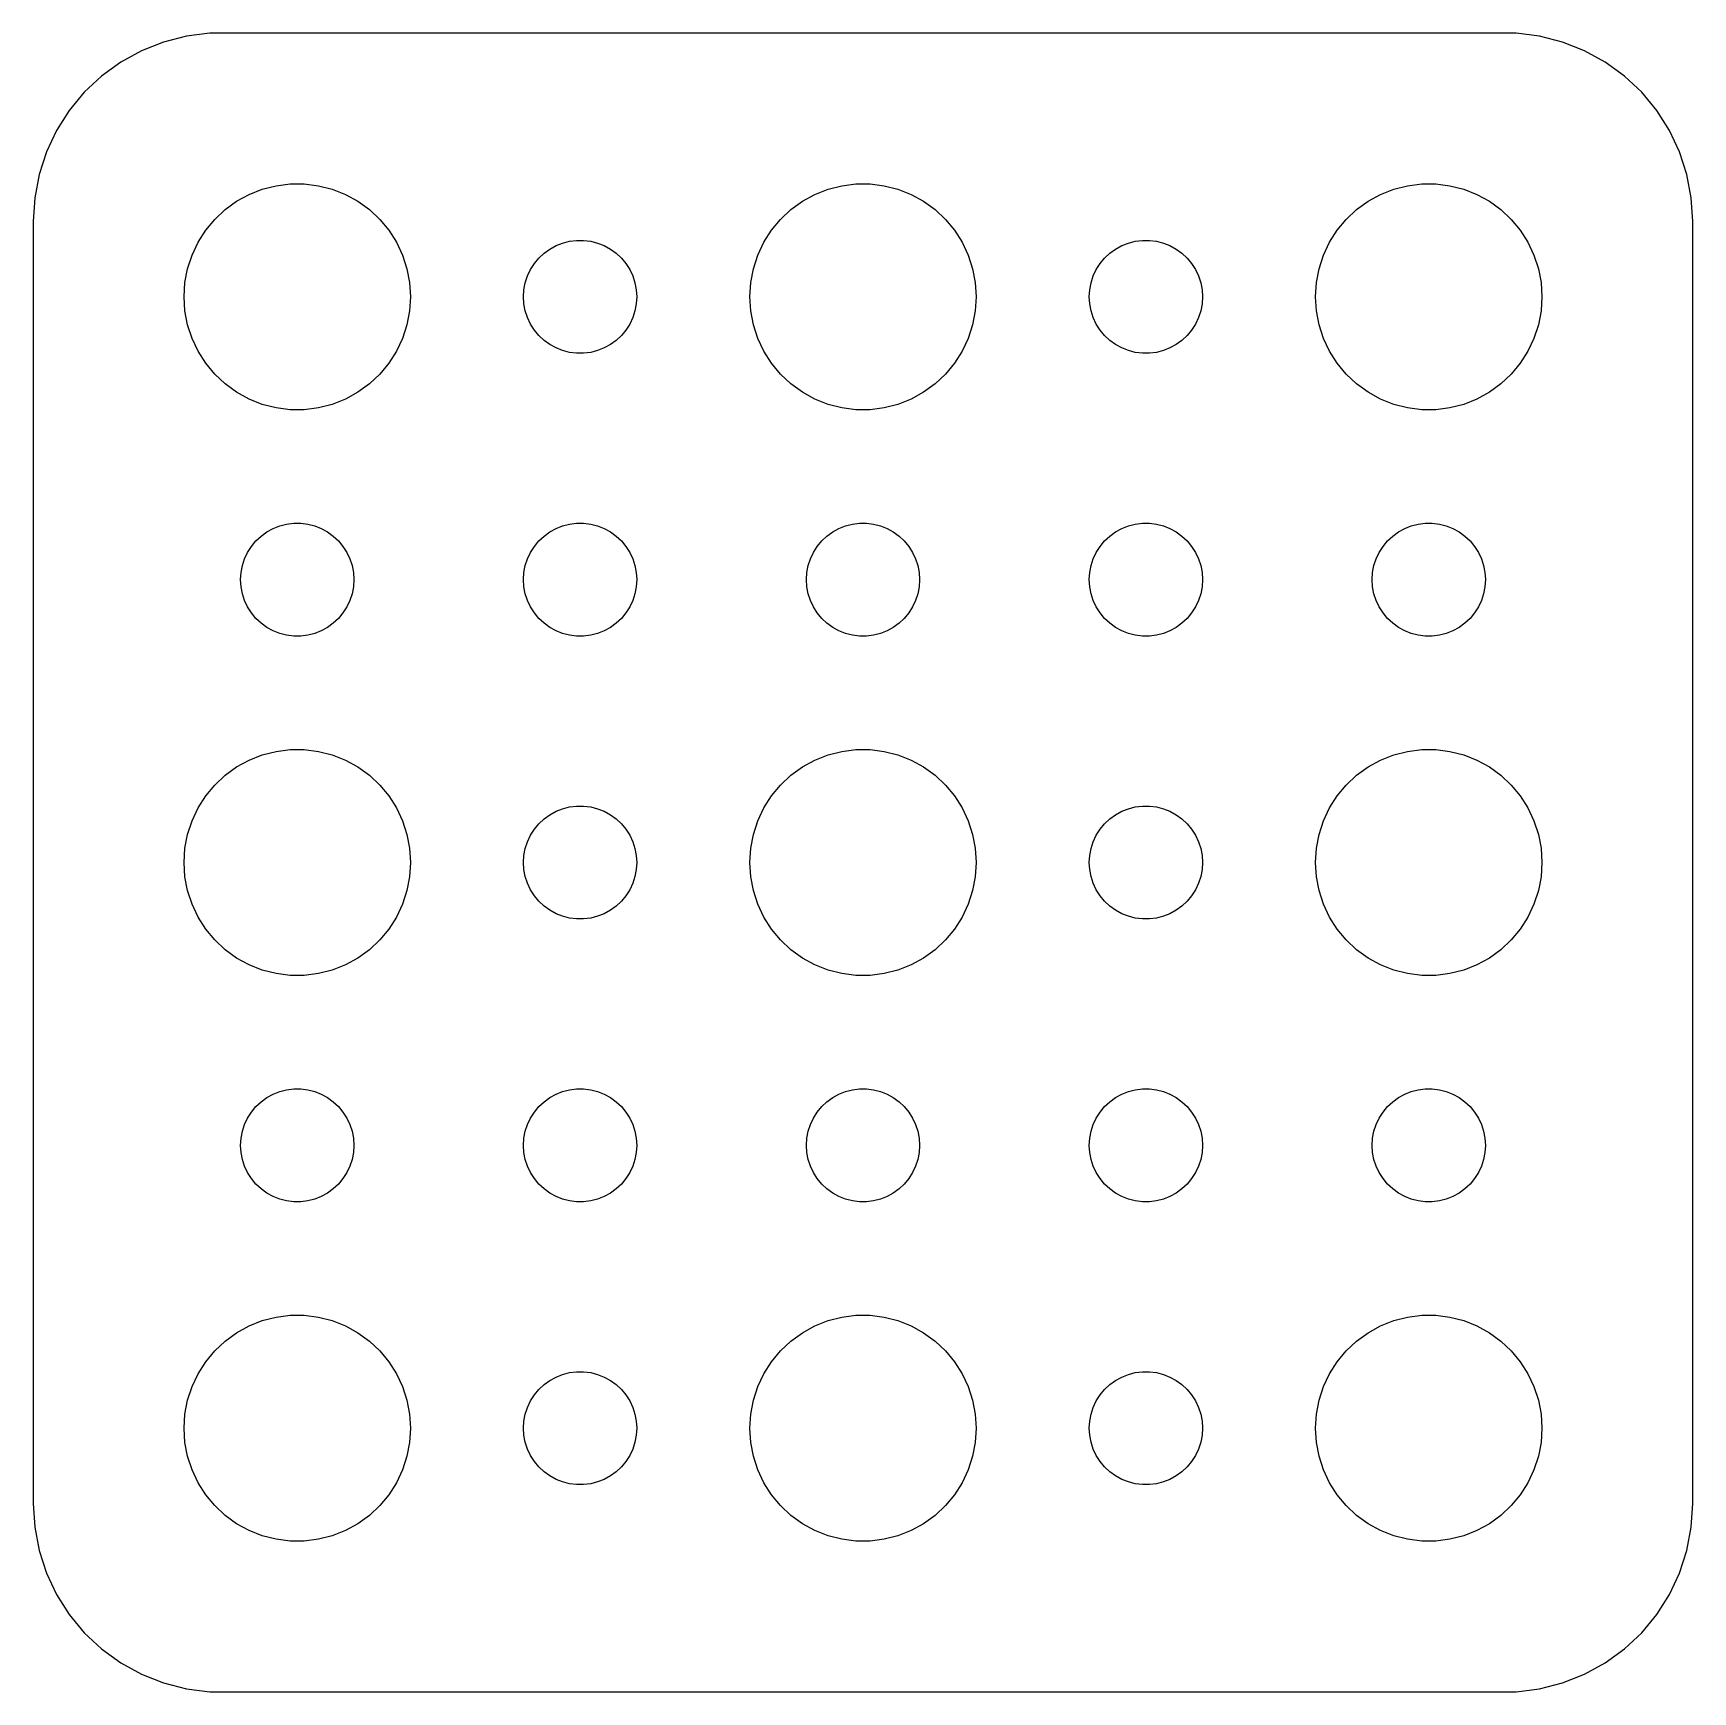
# Model space of a CAD drawing. Header units: metres. Extents: x -22 to 22, y -22 to 22.
import ezdxf

# ---------------------------------------------------------------- set-up
doc = ezdxf.new("R2010")
doc.units = ezdxf.units.M

msp = doc.modelspace()

# ---------------------------------------------------------------- linework, layer by layer
for p, q in [((-18.5451, 21.7553), (-19.1289, 21.5241)), ((-17.9369, 21.9114), (-18.5451, 21.7553)), ((-17.3139, 21.9901), (-17.9369, 21.9114)), ((17.3139, 21.9901), (-17.3139, 21.9901)), ((17.9369, 21.9114), (17.3139, 21.9901)), ((18.5451, 21.7553), (17.9369, 21.9114)), ((19.1289, 21.5241), (18.5451, 21.7553)), ((-19.6791, 21.2216), (-20.1871, 20.8526)), ((-19.1289, 21.5241), (-19.6791, 21.2216)), ((19.6791, 21.2216), (19.1289, 21.5241)), ((20.1871, 20.8526), (19.6791, 21.2216)), ((-20.1871, 20.8526), (-20.6448, 20.4227)), ((20.6448, 20.4227), (20.1871, 20.8526)), ((-20.6448, 20.4227), (-21.0451, 19.9389)), ((21.0451, 19.9389), (20.6448, 20.4227)), ((-21.0451, 19.9389), (-21.3815, 19.4088)), ((21.3815, 19.4088), (21.0451, 19.9389)), ((-21.3815, 19.4088), (-21.6489, 18.8406)), ((21.6489, 18.8406), (21.3815, 19.4088)), ((-21.6489, 18.8406), (-21.8429, 18.2434)), ((21.8429, 18.2434), (21.6489, 18.8406)), ((-21.8429, 18.2434), (-21.9606, 17.6267)), ((21.9606, 17.6267), (21.8429, 18.2434)), ((-21.9606, 17.6267), (-22, 17)), ((-16.6075, 17.533), (-16.2773, 17.7145)), ((-16.2773, 17.7145), (-15.927, 17.8532)), ((-15.927, 17.8532), (-15.5621, 17.9469)), ((-15.5621, 17.9469), (-15.1884, 17.9941)), ((-15.1884, 17.9941), (-14.8116, 17.9941)), ((-14.8116, 17.9941), (-14.4379, 17.9469)), ((-14.4379, 17.9469), (-14.0729, 17.8532)), ((-14.0729, 17.8532), (-13.7227, 17.7145)), ((-13.7227, 17.7145), (-13.3925, 17.533)), ((-1.60747, 17.533), (-1.27733, 17.7145)), ((-1.27733, 17.7145), (-0.927048, 17.8532)), ((-0.927048, 17.8532), (-0.562134, 17.9469)), ((-0.562134, 17.9469), (-0.18837, 17.9941)), ((-0.18837, 17.9941), (0.18837, 17.9941)), ((0.18837, 17.9941), (0.562134, 17.9469)), ((0.562134, 17.9469), (0.927048, 17.8532)), ((0.927048, 17.8532), (1.27733, 17.7145)), ((1.27733, 17.7145), (1.60747, 17.533)), ((13.3925, 17.533), (13.7227, 17.7145)), ((13.7227, 17.7145), (14.0729, 17.8532)), ((14.0729, 17.8532), (14.4379, 17.9469)), ((14.4379, 17.9469), (14.8116, 17.9941)), ((14.8116, 17.9941), (15.1884, 17.9941)), ((15.1884, 17.9941), (15.5621, 17.9469)), ((15.5621, 17.9469), (15.927, 17.8532)), ((15.927, 17.8532), (16.2773, 17.7145)), ((16.2773, 17.7145), (16.6075, 17.533)), ((22, 17), (21.9606, 17.6267)), ((-17.1869, 17.0536), (-16.9123, 17.3115)), ((-16.9123, 17.3115), (-16.6075, 17.533)), ((-13.3925, 17.533), (-13.0877, 17.3115)), ((-13.0877, 17.3115), (-12.8131, 17.0536)), ((-2.1869, 17.0536), (-1.91226, 17.3115)), ((-1.91226, 17.3115), (-1.60747, 17.533)), ((1.60747, 17.533), (1.91226, 17.3115)), ((1.91226, 17.3115), (2.1869, 17.0536)), ((12.8131, 17.0536), (13.0877, 17.3115)), ((13.0877, 17.3115), (13.3925, 17.533)), ((16.6075, 17.533), (16.9123, 17.3115)), ((16.9123, 17.3115), (17.1869, 17.0536)), ((-22, 17), (-22, -17)), ((-17.6289, 16.4453), (-17.427, 16.7634)), ((-17.427, 16.7634), (-17.1869, 17.0536)), ((-12.8131, 17.0536), (-12.5729, 16.7634)), ((-12.5729, 16.7634), (-12.3711, 16.4453)), ((-2.62891, 16.4453), (-2.42705, 16.7634)), ((-2.42705, 16.7634), (-2.1869, 17.0536)), ((2.1869, 17.0536), (2.42705, 16.7634)), ((2.42705, 16.7634), (2.62891, 16.4453)), ((12.3711, 16.4453), (12.5729, 16.7634)), ((12.5729, 16.7634), (12.8131, 17.0536)), ((17.1869, 17.0536), (17.427, 16.7634)), ((17.427, 16.7634), (17.6289, 16.4453)), ((22, -17), (22, 17)), ((-17.7893, 16.1044), (-17.6289, 16.4453)), ((-12.3711, 16.4453), (-12.2107, 16.1044)), ((-8.30373, 16.2665), (-8.13866, 16.3572)), ((-8.13866, 16.3572), (-7.96352, 16.4266)), ((-7.96352, 16.4266), (-7.78107, 16.4734)), ((-7.78107, 16.4734), (-7.59418, 16.497)), ((-7.59418, 16.497), (-7.40581, 16.497)), ((-7.40581, 16.497), (-7.21892, 16.4734)), ((-7.21892, 16.4734), (-7.03647, 16.4266)), ((-7.03647, 16.4266), (-6.86133, 16.3572)), ((-6.86133, 16.3572), (-6.69626, 16.2665)), ((-2.78932, 16.1044), (-2.62891, 16.4453)), ((2.62891, 16.4453), (2.78932, 16.1044)), ((6.69626, 16.2665), (6.86133, 16.3572)), ((6.86133, 16.3572), (7.03647, 16.4266)), ((7.03647, 16.4266), (7.21892, 16.4734)), ((7.21892, 16.4734), (7.40581, 16.497)), ((7.40581, 16.497), (7.59418, 16.497)), ((7.59418, 16.497), (7.78107, 16.4734)), ((7.78107, 16.4734), (7.96352, 16.4266)), ((7.96352, 16.4266), (8.13866, 16.3572)), ((8.13866, 16.3572), (8.30373, 16.2665)), ((12.2107, 16.1044), (12.3711, 16.4453)), ((17.6289, 16.4453), (17.7893, 16.1044)), ((-17.9057, 15.7461), (-17.7893, 16.1044)), ((-12.2107, 16.1044), (-12.0942, 15.7461)), ((-8.81445, 15.7226), (-8.71352, 15.8817)), ((-8.71352, 15.8817), (-8.59344, 16.0268)), ((-8.59344, 16.0268), (-8.45613, 16.1558)), ((-8.45613, 16.1558), (-8.30373, 16.2665)), ((-6.69626, 16.2665), (-6.54385, 16.1558)), ((-6.54385, 16.1558), (-6.40654, 16.0268)), ((-6.40654, 16.0268), (-6.28647, 15.8817)), ((-6.28647, 15.8817), (-6.18553, 15.7226)), ((-2.90575, 15.7461), (-2.78932, 16.1044)), ((2.78932, 16.1044), (2.90575, 15.7461)), ((6.18553, 15.7226), (6.28647, 15.8817)), ((6.28647, 15.8817), (6.40654, 16.0268)), ((6.40654, 16.0268), (6.54385, 16.1558)), ((6.54385, 16.1558), (6.69626, 16.2665)), ((8.30373, 16.2665), (8.45613, 16.1558)), ((8.45613, 16.1558), (8.59344, 16.0268)), ((8.59344, 16.0268), (8.71352, 15.8817)), ((8.71352, 15.8817), (8.81445, 15.7226)), ((12.0942, 15.7461), (12.2107, 16.1044)), ((17.7893, 16.1044), (17.9057, 15.7461)), ((-17.9763, 15.376), (-17.9057, 15.7461)), ((-12.0942, 15.7461), (-12.0237, 15.376)), ((-8.95287, 15.373), (-8.89465, 15.5522)), ((-8.89465, 15.5522), (-8.81445, 15.7226)), ((-6.18553, 15.7226), (-6.10533, 15.5522)), ((-6.10533, 15.5522), (-6.04712, 15.373)), ((-2.97633, 15.376), (-2.90575, 15.7461)), ((2.90575, 15.7461), (2.97633, 15.376)), ((6.04712, 15.373), (6.10533, 15.5522)), ((6.10533, 15.5522), (6.18553, 15.7226)), ((8.81445, 15.7226), (8.89465, 15.5522)), ((8.89465, 15.5522), (8.95287, 15.373)), ((12.0237, 15.376), (12.0942, 15.7461)), ((17.9057, 15.7461), (17.9763, 15.376)), ((-18, 15), (-17.9763, 15.376)), ((-17.9763, 14.624), (-18, 15)), ((-12.0237, 15.376), (-12, 15)), ((-12, 15), (-12.0237, 14.624)), ((-9, 15), (-8.98816, 15.188)), ((-8.98816, 14.812), (-9, 15)), ((-8.98816, 15.188), (-8.95287, 15.373)), ((-6.04712, 15.373), (-6.01183, 15.188)), ((-6.01183, 15.188), (-6, 15)), ((-6, 15), (-6.01183, 14.812)), ((-3, 15), (-2.97633, 15.376)), ((-2.97633, 14.624), (-3, 15)), ((2.97633, 15.376), (3, 15)), ((3, 15), (2.97633, 14.624)), ((6, 15), (6.01183, 15.188)), ((6.01183, 14.812), (6, 15)), ((6.01183, 15.188), (6.04712, 15.373)), ((8.95287, 15.373), (8.98816, 15.188)), ((8.98816, 15.188), (9, 15)), ((9, 15), (8.98816, 14.812)), ((12, 15), (12.0237, 15.376)), ((12.0237, 14.624), (12, 15)), ((17.9763, 15.376), (18, 15)), ((18, 15), (17.9763, 14.624)), ((-17.9057, 14.2539), (-17.9763, 14.624)), ((-12.0237, 14.624), (-12.0942, 14.2539)), ((-8.95287, 14.627), (-8.98816, 14.812)), ((-8.89465, 14.4478), (-8.95287, 14.627)), ((-6.04712, 14.627), (-6.10533, 14.4478)), ((-6.01183, 14.812), (-6.04712, 14.627)), ((-2.90575, 14.2539), (-2.97633, 14.624)), ((2.97633, 14.624), (2.90575, 14.2539)), ((6.04712, 14.627), (6.01183, 14.812)), ((6.10533, 14.4478), (6.04712, 14.627)), ((8.95287, 14.627), (8.89465, 14.4478)), ((8.98816, 14.812), (8.95287, 14.627)), ((12.0942, 14.2539), (12.0237, 14.624)), ((17.9763, 14.624), (17.9057, 14.2539)), ((-17.7893, 13.8956), (-17.9057, 14.2539)), ((-12.0942, 14.2539), (-12.2107, 13.8956)), ((-8.81445, 14.2774), (-8.89465, 14.4478)), ((-8.71352, 14.1183), (-8.81445, 14.2774)), ((-8.59344, 13.9732), (-8.71352, 14.1183)), ((-6.28647, 14.1183), (-6.40654, 13.9732)), ((-6.18553, 14.2774), (-6.28647, 14.1183)), ((-6.10533, 14.4478), (-6.18553, 14.2774)), ((-2.78932, 13.8956), (-2.90575, 14.2539)), ((2.90575, 14.2539), (2.78932, 13.8956)), ((6.18553, 14.2774), (6.10533, 14.4478)), ((6.28647, 14.1183), (6.18553, 14.2774)), ((6.40654, 13.9732), (6.28647, 14.1183)), ((8.71352, 14.1183), (8.59344, 13.9732)), ((8.81445, 14.2774), (8.71352, 14.1183)), ((8.89465, 14.4478), (8.81445, 14.2774)), ((12.2107, 13.8956), (12.0942, 14.2539)), ((17.9057, 14.2539), (17.7893, 13.8956)), ((-17.6289, 13.5547), (-17.7893, 13.8956)), ((-12.2107, 13.8956), (-12.3711, 13.5547)), ((-8.45613, 13.8442), (-8.59344, 13.9732)), ((-8.30373, 13.7335), (-8.45613, 13.8442)), ((-8.13866, 13.6427), (-8.30373, 13.7335)), ((-7.96352, 13.5734), (-8.13866, 13.6427)), ((-6.86133, 13.6427), (-7.03647, 13.5734)), ((-6.69626, 13.7335), (-6.86133, 13.6427)), ((-6.54385, 13.8442), (-6.69626, 13.7335)), ((-6.40654, 13.9732), (-6.54385, 13.8442)), ((-2.62891, 13.5547), (-2.78932, 13.8956)), ((2.78932, 13.8956), (2.62891, 13.5547)), ((6.54385, 13.8442), (6.40654, 13.9732)), ((6.69626, 13.7335), (6.54385, 13.8442)), ((6.86133, 13.6427), (6.69626, 13.7335)), ((7.03647, 13.5734), (6.86133, 13.6427)), ((8.13866, 13.6427), (7.96352, 13.5734)), ((8.30373, 13.7335), (8.13866, 13.6427)), ((8.45613, 13.8442), (8.30373, 13.7335)), ((8.59344, 13.9732), (8.45613, 13.8442)), ((12.3711, 13.5547), (12.2107, 13.8956)), ((17.7893, 13.8956), (17.6289, 13.5547)), ((-17.427, 13.2366), (-17.6289, 13.5547)), ((-17.1869, 12.9464), (-17.427, 13.2366)), ((-12.5729, 13.2366), (-12.8131, 12.9464)), ((-12.3711, 13.5547), (-12.5729, 13.2366)), ((-7.78107, 13.5266), (-7.96352, 13.5734)), ((-7.59418, 13.5029), (-7.78107, 13.5266)), ((-7.40581, 13.5029), (-7.59418, 13.5029)), ((-7.21892, 13.5266), (-7.40581, 13.5029)), ((-7.03647, 13.5734), (-7.21892, 13.5266)), ((-2.42705, 13.2366), (-2.62891, 13.5547)), ((-2.1869, 12.9464), (-2.42705, 13.2366)), ((2.42705, 13.2366), (2.1869, 12.9464)), ((2.62891, 13.5547), (2.42705, 13.2366)), ((7.21892, 13.5266), (7.03647, 13.5734)), ((7.40581, 13.5029), (7.21892, 13.5266)), ((7.59418, 13.5029), (7.40581, 13.5029)), ((7.78107, 13.5266), (7.59418, 13.5029)), ((7.96352, 13.5734), (7.78107, 13.5266)), ((12.5729, 13.2366), (12.3711, 13.5547)), ((12.8131, 12.9464), (12.5729, 13.2366)), ((17.427, 13.2366), (17.1869, 12.9464)), ((17.6289, 13.5547), (17.427, 13.2366)), ((-16.9123, 12.6884), (-17.1869, 12.9464)), ((-12.8131, 12.9464), (-13.0877, 12.6884)), ((-1.91226, 12.6884), (-2.1869, 12.9464)), ((2.1869, 12.9464), (1.91226, 12.6884)), ((13.0877, 12.6884), (12.8131, 12.9464)), ((17.1869, 12.9464), (16.9123, 12.6884)), ((-16.6075, 12.467), (-16.9123, 12.6884)), ((-16.2773, 12.2855), (-16.6075, 12.467)), ((-13.3925, 12.467), (-13.7227, 12.2855)), ((-13.0877, 12.6884), (-13.3925, 12.467)), ((-1.60747, 12.467), (-1.91226, 12.6884)), ((-1.27733, 12.2855), (-1.60747, 12.467)), ((1.60747, 12.467), (1.27733, 12.2855)), ((1.91226, 12.6884), (1.60747, 12.467)), ((13.3925, 12.467), (13.0877, 12.6884)), ((13.7227, 12.2855), (13.3925, 12.467)), ((16.6075, 12.467), (16.2773, 12.2855)), ((16.9123, 12.6884), (16.6075, 12.467)), ((-15.927, 12.1468), (-16.2773, 12.2855)), ((-15.5621, 12.0531), (-15.927, 12.1468)), ((-15.1884, 12.0059), (-15.5621, 12.0531)), ((-14.8116, 12.0059), (-15.1884, 12.0059)), ((-14.4379, 12.0531), (-14.8116, 12.0059)), ((-14.0729, 12.1468), (-14.4379, 12.0531)), ((-13.7227, 12.2855), (-14.0729, 12.1468)), ((-0.927048, 12.1468), (-1.27733, 12.2855)), ((-0.562134, 12.0531), (-0.927048, 12.1468)), ((-0.18837, 12.0059), (-0.562134, 12.0531)), ((0.18837, 12.0059), (-0.18837, 12.0059)), ((0.562134, 12.0531), (0.18837, 12.0059)), ((0.927048, 12.1468), (0.562134, 12.0531)), ((1.27733, 12.2855), (0.927048, 12.1468)), ((14.0729, 12.1468), (13.7227, 12.2855)), ((14.4379, 12.0531), (14.0729, 12.1468)), ((14.8116, 12.0059), (14.4379, 12.0531)), ((15.1884, 12.0059), (14.8116, 12.0059)), ((15.5621, 12.0531), (15.1884, 12.0059)), ((15.927, 12.1468), (15.5621, 12.0531)), ((16.2773, 12.2855), (15.927, 12.1468)), ((-15.8037, 8.76648), (-15.6387, 8.85724)), ((-15.6387, 8.85724), (-15.4635, 8.92657)), ((-15.4635, 8.92657), (-15.2811, 8.97342)), ((-15.2811, 8.97342), (-15.0942, 8.99704)), ((-15.0942, 8.99704), (-14.9058, 8.99704)), ((-14.9058, 8.99704), (-14.7189, 8.97342)), ((-14.7189, 8.97342), (-14.5365, 8.92657)), ((-14.5365, 8.92657), (-14.3613, 8.85724)), ((-14.3613, 8.85724), (-14.1963, 8.76648)), ((-8.30373, 8.76648), (-8.13866, 8.85724)), ((-8.13866, 8.85724), (-7.96352, 8.92657)), ((-7.96352, 8.92657), (-7.78107, 8.97342)), ((-7.78107, 8.97342), (-7.59418, 8.99704)), ((-7.59418, 8.99704), (-7.40581, 8.99704)), ((-7.40581, 8.99704), (-7.21892, 8.97342)), ((-7.21892, 8.97342), (-7.03647, 8.92657)), ((-7.03647, 8.92657), (-6.86133, 8.85724)), ((-6.86133, 8.85724), (-6.69626, 8.76648)), ((-0.803726, 8.76648), (-0.638657, 8.85724)), ((-0.638657, 8.85724), (-0.463516, 8.92657)), ((-0.463516, 8.92657), (-0.281067, 8.97342)), ((-0.281067, 8.97342), (-0.094177, 8.99704)), ((-0.094177, 8.99704), (0.094177, 8.99704)), ((0.094177, 8.99704), (0.281067, 8.97342)), ((0.281067, 8.97342), (0.463516, 8.92657)), ((0.463516, 8.92657), (0.638657, 8.85724)), ((0.638657, 8.85724), (0.803726, 8.76648)), ((6.69626, 8.76648), (6.86133, 8.85724)), ((6.86133, 8.85724), (7.03647, 8.92657)), ((7.03647, 8.92657), (7.21892, 8.97342)), ((7.21892, 8.97342), (7.40581, 8.99704)), ((7.40581, 8.99704), (7.59418, 8.99704)), ((7.59418, 8.99704), (7.78107, 8.97342)), ((7.78107, 8.97342), (7.96352, 8.92657)), ((7.96352, 8.92657), (8.13866, 8.85724)), ((8.13866, 8.85724), (8.30373, 8.76648)), ((14.1963, 8.76648), (14.3613, 8.85724)), ((14.3613, 8.85724), (14.5365, 8.92657)), ((14.5365, 8.92657), (14.7189, 8.97342)), ((14.7189, 8.97342), (14.9058, 8.99704)), ((14.9058, 8.99704), (15.0942, 8.99704)), ((15.0942, 8.99704), (15.2811, 8.97342)), ((15.2811, 8.97342), (15.4635, 8.92657)), ((15.4635, 8.92657), (15.6387, 8.85724)), ((15.6387, 8.85724), (15.8037, 8.76648)), ((-16.3145, 8.22263), (-16.2135, 8.38167)), ((-16.2135, 8.38167), (-16.0934, 8.52681)), ((-16.0934, 8.52681), (-15.9561, 8.65576)), ((-15.9561, 8.65576), (-15.8037, 8.76648)), ((-14.1963, 8.76648), (-14.0439, 8.65576)), ((-14.0439, 8.65576), (-13.9065, 8.52681)), ((-13.9065, 8.52681), (-13.7865, 8.38167)), ((-13.7865, 8.38167), (-13.6855, 8.22263)), ((-8.81445, 8.22263), (-8.71352, 8.38167)), ((-8.71352, 8.38167), (-8.59344, 8.52681)), ((-8.59344, 8.52681), (-8.45613, 8.65576)), ((-8.45613, 8.65576), (-8.30373, 8.76648)), ((-6.69626, 8.76648), (-6.54385, 8.65576)), ((-6.54385, 8.65576), (-6.40654, 8.52681)), ((-6.40654, 8.52681), (-6.28647, 8.38167)), ((-6.28647, 8.38167), (-6.18553, 8.22263)), ((-1.31445, 8.22263), (-1.21352, 8.38167)), ((-1.21352, 8.38167), (-1.09344, 8.52681)), ((-1.09344, 8.52681), (-0.956131, 8.65576)), ((-0.956131, 8.65576), (-0.803726, 8.76648)), ((0.803726, 8.76648), (0.956131, 8.65576)), ((0.956131, 8.65576), (1.09344, 8.52681)), ((1.09344, 8.52681), (1.21352, 8.38167)), ((1.21352, 8.38167), (1.31445, 8.22263)), ((6.18553, 8.22263), (6.28647, 8.38167)), ((6.28647, 8.38167), (6.40654, 8.52681)), ((6.40654, 8.52681), (6.54385, 8.65576)), ((6.54385, 8.65576), (6.69626, 8.76648)), ((8.30373, 8.76648), (8.45613, 8.65576)), ((8.45613, 8.65576), (8.59344, 8.52681)), ((8.59344, 8.52681), (8.71352, 8.38167)), ((8.71352, 8.38167), (8.81445, 8.22263)), ((13.6855, 8.22263), (13.7865, 8.38167)), ((13.7865, 8.38167), (13.9065, 8.52681)), ((13.9065, 8.52681), (14.0439, 8.65576)), ((14.0439, 8.65576), (14.1963, 8.76648)), ((15.8037, 8.76648), (15.9561, 8.65576)), ((15.9561, 8.65576), (16.0934, 8.52681)), ((16.0934, 8.52681), (16.2135, 8.38167)), ((16.2135, 8.38167), (16.3145, 8.22263)), ((-16.4529, 7.87303), (-16.3947, 8.05219)), ((-16.3947, 8.05219), (-16.3145, 8.22263)), ((-13.6855, 8.22263), (-13.6053, 8.05219)), ((-13.6053, 8.05219), (-13.5471, 7.87303)), ((-8.95287, 7.87303), (-8.89465, 8.05219)), ((-8.89465, 8.05219), (-8.81445, 8.22263)), ((-6.18553, 8.22263), (-6.10533, 8.05219)), ((-6.10533, 8.05219), (-6.04712, 7.87303)), ((-1.45287, 7.87303), (-1.39465, 8.05219)), ((-1.39465, 8.05219), (-1.31445, 8.22263)), ((1.31445, 8.22263), (1.39465, 8.05219)), ((1.39465, 8.05219), (1.45287, 7.87303)), ((6.04712, 7.87303), (6.10533, 8.05219)), ((6.10533, 8.05219), (6.18553, 8.22263)), ((8.81445, 8.22263), (8.89465, 8.05219)), ((8.89465, 8.05219), (8.95287, 7.87303)), ((13.5471, 7.87303), (13.6053, 8.05219)), ((13.6053, 8.05219), (13.6855, 8.22263)), ((16.3145, 8.22263), (16.3947, 8.05219)), ((16.3947, 8.05219), (16.4529, 7.87303)), ((-16.5, 7.5), (-16.4882, 7.68799)), ((-16.4882, 7.312), (-16.5, 7.5)), ((-16.4882, 7.68799), (-16.4529, 7.87303)), ((-13.5471, 7.87303), (-13.5118, 7.68799)), ((-13.5118, 7.68799), (-13.5, 7.5)), ((-13.5, 7.5), (-13.5118, 7.312)), ((-9, 7.5), (-8.98816, 7.68799)), ((-8.98816, 7.312), (-9, 7.5)), ((-8.98816, 7.68799), (-8.95287, 7.87303)), ((-6.04712, 7.87303), (-6.01183, 7.68799)), ((-6.01183, 7.68799), (-6, 7.5)), ((-6, 7.5), (-6.01183, 7.312)), ((-1.5, 7.5), (-1.48816, 7.68799)), ((-1.48816, 7.312), (-1.5, 7.5)), ((-1.48816, 7.68799), (-1.45287, 7.87303)), ((1.45287, 7.87303), (1.48816, 7.68799)), ((1.48816, 7.68799), (1.5, 7.5)), ((1.5, 7.5), (1.48816, 7.312)), ((6, 7.5), (6.01183, 7.68799)), ((6.01183, 7.312), (6, 7.5)), ((6.01183, 7.68799), (6.04712, 7.87303)), ((8.95287, 7.87303), (8.98816, 7.68799)), ((8.98816, 7.68799), (9, 7.5)), ((9, 7.5), (8.98816, 7.312)), ((13.5, 7.5), (13.5118, 7.68799)), ((13.5118, 7.312), (13.5, 7.5)), ((13.5118, 7.68799), (13.5471, 7.87303)), ((16.4529, 7.87303), (16.4882, 7.68799)), ((16.4882, 7.68799), (16.5, 7.5)), ((16.5, 7.5), (16.4882, 7.312)), ((-16.4529, 7.12695), (-16.4882, 7.312)), ((-16.3947, 6.9478), (-16.4529, 7.12695)), ((-13.5471, 7.12695), (-13.6053, 6.9478)), ((-13.5118, 7.312), (-13.5471, 7.12695)), ((-8.95287, 7.12695), (-8.98816, 7.312)), ((-8.89465, 6.9478), (-8.95287, 7.12695)), ((-6.04712, 7.12695), (-6.10533, 6.9478)), ((-6.01183, 7.312), (-6.04712, 7.12695)), ((-1.45287, 7.12695), (-1.48816, 7.312)), ((-1.39465, 6.9478), (-1.45287, 7.12695)), ((1.45287, 7.12695), (1.39465, 6.9478)), ((1.48816, 7.312), (1.45287, 7.12695)), ((6.04712, 7.12695), (6.01183, 7.312)), ((6.10533, 6.9478), (6.04712, 7.12695)), ((8.95287, 7.12695), (8.89465, 6.9478)), ((8.98816, 7.312), (8.95287, 7.12695)), ((13.5471, 7.12695), (13.5118, 7.312)), ((13.6053, 6.9478), (13.5471, 7.12695)), ((16.4529, 7.12695), (16.3947, 6.9478)), ((16.4882, 7.312), (16.4529, 7.12695)), ((-16.3145, 6.77736), (-16.3947, 6.9478)), ((-16.2135, 6.61832), (-16.3145, 6.77736)), ((-16.0934, 6.47318), (-16.2135, 6.61832)), ((-13.7865, 6.61832), (-13.9065, 6.47318)), ((-13.6855, 6.77736), (-13.7865, 6.61832)), ((-13.6053, 6.9478), (-13.6855, 6.77736)), ((-8.81445, 6.77736), (-8.89465, 6.9478)), ((-8.71352, 6.61832), (-8.81445, 6.77736)), ((-8.59344, 6.47318), (-8.71352, 6.61832)), ((-6.28647, 6.61832), (-6.40654, 6.47318)), ((-6.18553, 6.77736), (-6.28647, 6.61832)), ((-6.10533, 6.9478), (-6.18553, 6.77736)), ((-1.31445, 6.77736), (-1.39465, 6.9478)), ((-1.21352, 6.61832), (-1.31445, 6.77736)), ((-1.09344, 6.47318), (-1.21352, 6.61832)), ((1.21352, 6.61832), (1.09344, 6.47318)), ((1.31445, 6.77736), (1.21352, 6.61832)), ((1.39465, 6.9478), (1.31445, 6.77736)), ((6.18553, 6.77736), (6.10533, 6.9478)), ((6.28647, 6.61832), (6.18553, 6.77736)), ((6.40654, 6.47318), (6.28647, 6.61832)), ((8.71352, 6.61832), (8.59344, 6.47318)), ((8.81445, 6.77736), (8.71352, 6.61832)), ((8.89465, 6.9478), (8.81445, 6.77736)), ((13.6855, 6.77736), (13.6053, 6.9478)), ((13.7865, 6.61832), (13.6855, 6.77736)), ((13.9065, 6.47318), (13.7865, 6.61832)), ((16.2135, 6.61832), (16.0934, 6.47318)), ((16.3145, 6.77736), (16.2135, 6.61832)), ((16.3947, 6.9478), (16.3145, 6.77736)), ((-15.9561, 6.34422), (-16.0934, 6.47318)), ((-15.8037, 6.23351), (-15.9561, 6.34422)), ((-15.6387, 6.14275), (-15.8037, 6.23351)), ((-14.1963, 6.23351), (-14.3613, 6.14275)), ((-14.0439, 6.34422), (-14.1963, 6.23351)), ((-13.9065, 6.47318), (-14.0439, 6.34422)), ((-8.45613, 6.34422), (-8.59344, 6.47318)), ((-8.30373, 6.23351), (-8.45613, 6.34422)), ((-8.13866, 6.14275), (-8.30373, 6.23351)), ((-6.69626, 6.23351), (-6.86133, 6.14275)), ((-6.54385, 6.34422), (-6.69626, 6.23351)), ((-6.40654, 6.47318), (-6.54385, 6.34422)), ((-0.956131, 6.34422), (-1.09344, 6.47318)), ((-0.803726, 6.23351), (-0.956131, 6.34422)), ((-0.638657, 6.14275), (-0.803726, 6.23351)), ((0.803726, 6.23351), (0.638657, 6.14275)), ((0.956131, 6.34422), (0.803726, 6.23351)), ((1.09344, 6.47318), (0.956131, 6.34422)), ((6.54385, 6.34422), (6.40654, 6.47318)), ((6.69626, 6.23351), (6.54385, 6.34422)), ((6.86133, 6.14275), (6.69626, 6.23351)), ((8.30373, 6.23351), (8.13866, 6.14275)), ((8.45613, 6.34422), (8.30373, 6.23351)), ((8.59344, 6.47318), (8.45613, 6.34422)), ((14.0439, 6.34422), (13.9065, 6.47318)), ((14.1963, 6.23351), (14.0439, 6.34422)), ((14.3613, 6.14275), (14.1963, 6.23351)), ((15.8037, 6.23351), (15.6387, 6.14275)), ((15.9561, 6.34422), (15.8037, 6.23351)), ((16.0934, 6.47318), (15.9561, 6.34422)), ((-15.4635, 6.07341), (-15.6387, 6.14275)), ((-15.2811, 6.02657), (-15.4635, 6.07341)), ((-15.0942, 6.00294), (-15.2811, 6.02657)), ((-14.9058, 6.00294), (-15.0942, 6.00294)), ((-14.7189, 6.02657), (-14.9058, 6.00294)), ((-14.5365, 6.07341), (-14.7189, 6.02657)), ((-14.3613, 6.14275), (-14.5365, 6.07341)), ((-7.96352, 6.07341), (-8.13866, 6.14275)), ((-7.78107, 6.02657), (-7.96352, 6.07341)), ((-7.59418, 6.00294), (-7.78107, 6.02657)), ((-7.40581, 6.00294), (-7.59418, 6.00294)), ((-7.21892, 6.02657), (-7.40581, 6.00294)), ((-7.03647, 6.07341), (-7.21892, 6.02657)), ((-6.86133, 6.14275), (-7.03647, 6.07341)), ((-0.463516, 6.07341), (-0.638657, 6.14275)), ((-0.281067, 6.02657), (-0.463516, 6.07341)), ((-0.094177, 6.00294), (-0.281067, 6.02657)), ((0.094177, 6.00294), (-0.094177, 6.00294)), ((0.281067, 6.02657), (0.094177, 6.00294)), ((0.463516, 6.07341), (0.281067, 6.02657)), ((0.638657, 6.14275), (0.463516, 6.07341)), ((7.03647, 6.07341), (6.86133, 6.14275)), ((7.21892, 6.02657), (7.03647, 6.07341)), ((7.40581, 6.00294), (7.21892, 6.02657)), ((7.59418, 6.00294), (7.40581, 6.00294)), ((7.78107, 6.02657), (7.59418, 6.00294)), ((7.96352, 6.07341), (7.78107, 6.02657)), ((8.13866, 6.14275), (7.96352, 6.07341)), ((14.5365, 6.07341), (14.3613, 6.14275)), ((14.7189, 6.02657), (14.5365, 6.07341)), ((14.9058, 6.00294), (14.7189, 6.02657)), ((15.0942, 6.00294), (14.9058, 6.00294)), ((15.2811, 6.02657), (15.0942, 6.00294)), ((15.4635, 6.07341), (15.2811, 6.02657)), ((15.6387, 6.14275), (15.4635, 6.07341)), ((-16.6075, 2.53297), (-16.2773, 2.71448)), ((-16.2773, 2.71448), (-15.927, 2.85316)), ((-15.927, 2.85316), (-15.5621, 2.94685)), ((-15.5621, 2.94685), (-15.1884, 2.99408)), ((-15.1884, 2.99408), (-14.8116, 2.99408)), ((-14.8116, 2.99408), (-14.4379, 2.94685)), ((-14.4379, 2.94685), (-14.0729, 2.85316)), ((-14.0729, 2.85316), (-13.7227, 2.71448)), ((-13.7227, 2.71448), (-13.3925, 2.53297)), ((-1.60747, 2.53297), (-1.27733, 2.71448)), ((-1.27733, 2.71448), (-0.927048, 2.85316)), ((-0.927048, 2.85316), (-0.562134, 2.94685)), ((-0.562134, 2.94685), (-0.18837, 2.99408)), ((-0.18837, 2.99408), (0.18837, 2.99408)), ((0.18837, 2.99408), (0.562134, 2.94685)), ((0.562134, 2.94685), (0.927048, 2.85316)), ((0.927048, 2.85316), (1.27733, 2.71448)), ((1.27733, 2.71448), (1.60747, 2.53297)), ((13.3925, 2.53297), (13.7227, 2.71448)), ((13.7227, 2.71448), (14.0729, 2.85316)), ((14.0729, 2.85316), (14.4379, 2.94685)), ((14.4379, 2.94685), (14.8116, 2.99408)), ((14.8116, 2.99408), (15.1884, 2.99408)), ((15.1884, 2.99408), (15.5621, 2.94685)), ((15.5621, 2.94685), (15.927, 2.85316)), ((15.927, 2.85316), (16.2773, 2.71448)), ((16.2773, 2.71448), (16.6075, 2.53297)), ((-17.1869, 2.05363), (-16.9123, 2.31154)), ((-16.9123, 2.31154), (-16.6075, 2.53297)), ((-13.3925, 2.53297), (-13.0877, 2.31154)), ((-13.0877, 2.31154), (-12.8131, 2.05363)), ((-2.1869, 2.05363), (-1.91226, 2.31154)), ((-1.91226, 2.31154), (-1.60747, 2.53297)), ((1.60747, 2.53297), (1.91226, 2.31154)), ((1.91226, 2.31154), (2.1869, 2.05363)), ((12.8131, 2.05363), (13.0877, 2.31154)), ((13.0877, 2.31154), (13.3925, 2.53297)), ((16.6075, 2.53297), (16.9123, 2.31154)), ((16.9123, 2.31154), (17.1869, 2.05363)), ((-17.6289, 1.44525), (-17.427, 1.76335)), ((-17.427, 1.76335), (-17.1869, 2.05363)), ((-12.8131, 2.05363), (-12.5729, 1.76335)), ((-12.5729, 1.76335), (-12.3711, 1.44525)), ((-2.62891, 1.44525), (-2.42705, 1.76335)), ((-2.42705, 1.76335), (-2.1869, 2.05363)), ((2.1869, 2.05363), (2.42705, 1.76335)), ((2.42705, 1.76335), (2.62891, 1.44525)), ((12.3711, 1.44525), (12.5729, 1.76335)), ((12.5729, 1.76335), (12.8131, 2.05363)), ((17.1869, 2.05363), (17.427, 1.76335)), ((17.427, 1.76335), (17.6289, 1.44525)), ((-17.7893, 1.10437), (-17.6289, 1.44525)), ((-12.3711, 1.44525), (-12.2107, 1.10437)), ((-8.30373, 1.26648), (-8.13866, 1.35724)), ((-8.13866, 1.35724), (-7.96352, 1.42657)), ((-7.96352, 1.42657), (-7.78107, 1.47342)), ((-7.78107, 1.47342), (-7.59418, 1.49704)), ((-7.59418, 1.49704), (-7.40581, 1.49704)), ((-7.40581, 1.49704), (-7.21892, 1.47342)), ((-7.21892, 1.47342), (-7.03647, 1.42657)), ((-7.03647, 1.42657), (-6.86133, 1.35724)), ((-6.86133, 1.35724), (-6.69626, 1.26648)), ((-2.78932, 1.10437), (-2.62891, 1.44525)), ((2.62891, 1.44525), (2.78932, 1.10437)), ((6.69626, 1.26648), (6.86133, 1.35724)), ((6.86133, 1.35724), (7.03647, 1.42657)), ((7.03647, 1.42657), (7.21892, 1.47342)), ((7.21892, 1.47342), (7.40581, 1.49704)), ((7.40581, 1.49704), (7.59418, 1.49704)), ((7.59418, 1.49704), (7.78107, 1.47342)), ((7.78107, 1.47342), (7.96352, 1.42657)), ((7.96352, 1.42657), (8.13866, 1.35724)), ((8.13866, 1.35724), (8.30373, 1.26648)), ((12.2107, 1.10437), (12.3711, 1.44525)), ((17.6289, 1.44525), (17.7893, 1.10437)), ((-17.9057, 0.746063), (-17.7893, 1.10437)), ((-12.2107, 1.10437), (-12.0942, 0.746063)), ((-8.81445, 0.722626), (-8.71352, 0.881668)), ((-8.71352, 0.881668), (-8.59344, 1.02681)), ((-8.59344, 1.02681), (-8.45613, 1.15576)), ((-8.45613, 1.15576), (-8.30373, 1.26648)), ((-6.69626, 1.26648), (-6.54385, 1.15576)), ((-6.54385, 1.15576), (-6.40654, 1.02681)), ((-6.40654, 1.02681), (-6.28647, 0.881668)), ((-6.28647, 0.881668), (-6.18553, 0.722626)), ((-2.90575, 0.746063), (-2.78932, 1.10437)), ((2.78932, 1.10437), (2.90575, 0.746063)), ((6.18553, 0.722626), (6.28647, 0.881668)), ((6.28647, 0.881668), (6.40654, 1.02681)), ((6.40654, 1.02681), (6.54385, 1.15576)), ((6.54385, 1.15576), (6.69626, 1.26648)), ((8.30373, 1.26648), (8.45613, 1.15576)), ((8.45613, 1.15576), (8.59344, 1.02681)), ((8.59344, 1.02681), (8.71352, 0.881668)), ((8.71352, 0.881668), (8.81445, 0.722626)), ((12.0942, 0.746063), (12.2107, 1.10437)), ((17.7893, 1.10437), (17.9057, 0.746063)), ((-17.9763, 0.375992), (-17.9057, 0.746063)), ((-12.0942, 0.746063), (-12.0237, 0.375992)), ((-8.95287, 0.373032), (-8.89465, 0.552185)), ((-8.89465, 0.552185), (-8.81445, 0.722626)), ((-6.18553, 0.722626), (-6.10533, 0.552185)), ((-6.10533, 0.552185), (-6.04712, 0.373032)), ((-2.97633, 0.375992), (-2.90575, 0.746063)), ((2.90575, 0.746063), (2.97633, 0.375992)), ((6.04712, 0.373032), (6.10533, 0.552185)), ((6.10533, 0.552185), (6.18553, 0.722626)), ((8.81445, 0.722626), (8.89465, 0.552185)), ((8.89465, 0.552185), (8.95287, 0.373032)), ((12.0237, 0.375992), (12.0942, 0.746063)), ((17.9057, 0.746063), (17.9763, 0.375992)), ((-18, 0), (-17.9763, 0.375992)), ((-17.9763, -0.375992), (-18, 0)), ((-12.0237, 0.375992), (-12, 0)), ((-12, 0), (-12.0237, -0.375992)), ((-9, 0), (-8.98816, 0.187988)), ((-8.98816, -0.187988), (-9, 0)), ((-8.98816, 0.187988), (-8.95287, 0.373032)), ((-6.04712, 0.373032), (-6.01183, 0.187988)), ((-6.01183, 0.187988), (-6, 0)), ((-6, 0), (-6.01183, -0.187988)), ((-3, 0), (-2.97633, 0.375992)), ((-2.97633, -0.375992), (-3, 0)), ((2.97633, 0.375992), (3, 0)), ((3, 0), (2.97633, -0.375992)), ((6, 0), (6.01183, 0.187988)), ((6.01183, -0.187988), (6, 0)), ((6.01183, 0.187988), (6.04712, 0.373032)), ((8.95287, 0.373032), (8.98816, 0.187988)), ((8.98816, 0.187988), (9, 0)), ((9, 0), (8.98816, -0.187988)), ((12, 0), (12.0237, 0.375992)), ((12.0237, -0.375992), (12, 0)), ((17.9763, 0.375992), (18, 0)), ((18, 0), (17.9763, -0.375992)), ((-17.9057, -0.746063), (-17.9763, -0.375992)), ((-12.0237, -0.375992), (-12.0942, -0.746063)), ((-8.95287, -0.373032), (-8.98816, -0.187988)), ((-8.89465, -0.552185), (-8.95287, -0.373032)), ((-6.04712, -0.373032), (-6.10533, -0.552185)), ((-6.01183, -0.187988), (-6.04712, -0.373032)), ((-2.90575, -0.746063), (-2.97633, -0.375992)), ((2.97633, -0.375992), (2.90575, -0.746063)), ((6.04712, -0.373032), (6.01183, -0.187988)), ((6.10533, -0.552185), (6.04712, -0.373032)), ((8.95287, -0.373032), (8.89465, -0.552185)), ((8.98816, -0.187988), (8.95287, -0.373032)), ((12.0942, -0.746063), (12.0237, -0.375992)), ((17.9763, -0.375992), (17.9057, -0.746063)), ((-17.7893, -1.10437), (-17.9057, -0.746063)), ((-12.0942, -0.746063), (-12.2107, -1.10437)), ((-8.81445, -0.722626), (-8.89465, -0.552185)), ((-8.71352, -0.881668), (-8.81445, -0.722626)), ((-6.18553, -0.722626), (-6.28647, -0.881668)), ((-6.10533, -0.552185), (-6.18553, -0.722626)), ((-2.78932, -1.10437), (-2.90575, -0.746063)), ((2.90575, -0.746063), (2.78932, -1.10437)), ((6.18553, -0.722626), (6.10533, -0.552185)), ((6.28647, -0.881668), (6.18553, -0.722626)), ((8.81445, -0.722626), (8.71352, -0.881668)), ((8.89465, -0.552185), (8.81445, -0.722626)), ((12.2107, -1.10437), (12.0942, -0.746063)), ((17.9057, -0.746063), (17.7893, -1.10437)), ((-17.6289, -1.44525), (-17.7893, -1.10437)), ((-12.2107, -1.10437), (-12.3711, -1.44525)), ((-8.59344, -1.02681), (-8.71352, -0.881668)), ((-8.45613, -1.15576), (-8.59344, -1.02681)), ((-8.30373, -1.26648), (-8.45613, -1.15576)), ((-8.13866, -1.35724), (-8.30373, -1.26648)), ((-6.69626, -1.26648), (-6.86133, -1.35724)), ((-6.54385, -1.15576), (-6.69626, -1.26648)), ((-6.40654, -1.02681), (-6.54385, -1.15576)), ((-6.28647, -0.881668), (-6.40654, -1.02681)), ((-2.62891, -1.44525), (-2.78932, -1.10437)), ((2.78932, -1.10437), (2.62891, -1.44525)), ((6.40654, -1.02681), (6.28647, -0.881668)), ((6.54385, -1.15576), (6.40654, -1.02681)), ((6.69626, -1.26648), (6.54385, -1.15576)), ((6.86133, -1.35724), (6.69626, -1.26648)), ((8.30373, -1.26648), (8.13866, -1.35724)), ((8.45613, -1.15576), (8.30373, -1.26648)), ((8.59344, -1.02681), (8.45613, -1.15576)), ((8.71352, -0.881668), (8.59344, -1.02681)), ((12.3711, -1.44525), (12.2107, -1.10437)), ((17.7893, -1.10437), (17.6289, -1.44525)), ((-17.427, -1.76335), (-17.6289, -1.44525)), ((-12.3711, -1.44525), (-12.5729, -1.76335)), ((-7.96352, -1.42657), (-8.13866, -1.35724)), ((-7.78107, -1.47342), (-7.96352, -1.42657)), ((-7.59418, -1.49704), (-7.78107, -1.47342)), ((-7.40581, -1.49704), (-7.59418, -1.49704)), ((-7.21892, -1.47342), (-7.40581, -1.49704)), ((-7.03647, -1.42657), (-7.21892, -1.47342)), ((-6.86133, -1.35724), (-7.03647, -1.42657)), ((-2.42705, -1.76335), (-2.62891, -1.44525)), ((2.62891, -1.44525), (2.42705, -1.76335)), ((7.03647, -1.42657), (6.86133, -1.35724)), ((7.21892, -1.47342), (7.03647, -1.42657)), ((7.40581, -1.49704), (7.21892, -1.47342)), ((7.59418, -1.49704), (7.40581, -1.49704)), ((7.78107, -1.47342), (7.59418, -1.49704)), ((7.96352, -1.42657), (7.78107, -1.47342)), ((8.13866, -1.35724), (7.96352, -1.42657)), ((12.5729, -1.76335), (12.3711, -1.44525)), ((17.6289, -1.44525), (17.427, -1.76335)), ((-17.1869, -2.05363), (-17.427, -1.76335)), ((-16.9123, -2.31154), (-17.1869, -2.05363)), ((-12.8131, -2.05363), (-13.0877, -2.31154)), ((-12.5729, -1.76335), (-12.8131, -2.05363)), ((-2.1869, -2.05363), (-2.42705, -1.76335)), ((-1.91226, -2.31154), (-2.1869, -2.05363)), ((2.1869, -2.05363), (1.91226, -2.31154)), ((2.42705, -1.76335), (2.1869, -2.05363)), ((12.8131, -2.05363), (12.5729, -1.76335)), ((13.0877, -2.31154), (12.8131, -2.05363)), ((17.1869, -2.05363), (16.9123, -2.31154)), ((17.427, -1.76335), (17.1869, -2.05363)), ((-16.6075, -2.53297), (-16.9123, -2.31154)), ((-16.2773, -2.71448), (-16.6075, -2.53297)), ((-13.3925, -2.53297), (-13.7227, -2.71448)), ((-13.0877, -2.31154), (-13.3925, -2.53297)), ((-1.60747, -2.53297), (-1.91226, -2.31154)), ((-1.27733, -2.71448), (-1.60747, -2.53297)), ((1.60747, -2.53297), (1.27733, -2.71448)), ((1.91226, -2.31154), (1.60747, -2.53297)), ((13.3925, -2.53297), (13.0877, -2.31154)), ((13.7227, -2.71448), (13.3925, -2.53297)), ((16.6075, -2.53297), (16.2773, -2.71448)), ((16.9123, -2.31154), (16.6075, -2.53297)), ((-15.927, -2.85316), (-16.2773, -2.71448)), ((-15.5621, -2.94685), (-15.927, -2.85316)), ((-15.1884, -2.99408), (-15.5621, -2.94685)), ((-14.8116, -2.99408), (-15.1884, -2.99408)), ((-14.4379, -2.94685), (-14.8116, -2.99408)), ((-14.0729, -2.85316), (-14.4379, -2.94685)), ((-13.7227, -2.71448), (-14.0729, -2.85316)), ((-0.927048, -2.85316), (-1.27733, -2.71448)), ((-0.562134, -2.94685), (-0.927048, -2.85316)), ((-0.18837, -2.99408), (-0.562134, -2.94685)), ((0.18837, -2.99408), (-0.18837, -2.99408)), ((0.562134, -2.94685), (0.18837, -2.99408)), ((0.927048, -2.85316), (0.562134, -2.94685)), ((1.27733, -2.71448), (0.927048, -2.85316)), ((14.0729, -2.85316), (13.7227, -2.71448)), ((14.4379, -2.94685), (14.0729, -2.85316)), ((14.8116, -2.99408), (14.4379, -2.94685)), ((15.1884, -2.99408), (14.8116, -2.99408)), ((15.5621, -2.94685), (15.1884, -2.99408)), ((15.927, -2.85316), (15.5621, -2.94685)), ((16.2773, -2.71448), (15.927, -2.85316)), ((-15.8037, -6.23351), (-15.6387, -6.14275)), ((-15.6387, -6.14275), (-15.4635, -6.07341)), ((-15.4635, -6.07341), (-15.2811, -6.02657)), ((-15.2811, -6.02657), (-15.0942, -6.00294)), ((-15.0942, -6.00294), (-14.9058, -6.00294)), ((-14.9058, -6.00294), (-14.7189, -6.02657)), ((-14.7189, -6.02657), (-14.5365, -6.07341)), ((-14.5365, -6.07341), (-14.3613, -6.14275)), ((-14.3613, -6.14275), (-14.1963, -6.23351)), ((-8.30373, -6.23351), (-8.13866, -6.14275)), ((-8.13866, -6.14275), (-7.96352, -6.07341)), ((-7.96352, -6.07341), (-7.78107, -6.02657)), ((-7.78107, -6.02657), (-7.59418, -6.00294)), ((-7.59418, -6.00294), (-7.40581, -6.00294)), ((-7.40581, -6.00294), (-7.21892, -6.02657)), ((-7.21892, -6.02657), (-7.03647, -6.07341)), ((-7.03647, -6.07341), (-6.86133, -6.14275)), ((-6.86133, -6.14275), (-6.69626, -6.23351)), ((-0.803726, -6.23351), (-0.638657, -6.14275)), ((-0.638657, -6.14275), (-0.463516, -6.07341)), ((-0.463516, -6.07341), (-0.281067, -6.02657)), ((-0.281067, -6.02657), (-0.094177, -6.00294)), ((-0.094177, -6.00294), (0.094177, -6.00294)), ((0.094177, -6.00294), (0.281067, -6.02657)), ((0.281067, -6.02657), (0.463516, -6.07341)), ((0.463516, -6.07341), (0.638657, -6.14275)), ((0.638657, -6.14275), (0.803726, -6.23351)), ((6.69626, -6.23351), (6.86133, -6.14275)), ((6.86133, -6.14275), (7.03647, -6.07341)), ((7.03647, -6.07341), (7.21892, -6.02657)), ((7.21892, -6.02657), (7.40581, -6.00294)), ((7.40581, -6.00294), (7.59418, -6.00294)), ((7.59418, -6.00294), (7.78107, -6.02657)), ((7.78107, -6.02657), (7.96352, -6.07341)), ((7.96352, -6.07341), (8.13866, -6.14275)), ((8.13866, -6.14275), (8.30373, -6.23351)), ((14.1963, -6.23351), (14.3613, -6.14275)), ((14.3613, -6.14275), (14.5365, -6.07341)), ((14.5365, -6.07341), (14.7189, -6.02657)), ((14.7189, -6.02657), (14.9058, -6.00294)), ((14.9058, -6.00294), (15.0942, -6.00294)), ((15.0942, -6.00294), (15.2811, -6.02657)), ((15.2811, -6.02657), (15.4635, -6.07341)), ((15.4635, -6.07341), (15.6387, -6.14275)), ((15.6387, -6.14275), (15.8037, -6.23351)), ((-16.2135, -6.61832), (-16.0934, -6.47318)), ((-16.0934, -6.47318), (-15.9561, -6.34422)), ((-15.9561, -6.34422), (-15.8037, -6.23351)), ((-14.1963, -6.23351), (-14.0439, -6.34422)), ((-14.0439, -6.34422), (-13.9065, -6.47318)), ((-13.9065, -6.47318), (-13.7865, -6.61832)), ((-8.71352, -6.61832), (-8.59344, -6.47318)), ((-8.59344, -6.47318), (-8.45613, -6.34422)), ((-8.45613, -6.34422), (-8.30373, -6.23351)), ((-6.69626, -6.23351), (-6.54385, -6.34422)), ((-6.54385, -6.34422), (-6.40654, -6.47318)), ((-6.40654, -6.47318), (-6.28647, -6.61832)), ((-1.21352, -6.61832), (-1.09344, -6.47318)), ((-1.09344, -6.47318), (-0.956131, -6.34422)), ((-0.956131, -6.34422), (-0.803726, -6.23351)), ((0.803726, -6.23351), (0.956131, -6.34422)), ((0.956131, -6.34422), (1.09344, -6.47318)), ((1.09344, -6.47318), (1.21352, -6.61832)), ((6.28647, -6.61832), (6.40654, -6.47318)), ((6.40654, -6.47318), (6.54385, -6.34422)), ((6.54385, -6.34422), (6.69626, -6.23351)), ((8.30373, -6.23351), (8.45613, -6.34422)), ((8.45613, -6.34422), (8.59344, -6.47318)), ((8.59344, -6.47318), (8.71352, -6.61832)), ((13.7865, -6.61832), (13.9065, -6.47318)), ((13.9065, -6.47318), (14.0439, -6.34422)), ((14.0439, -6.34422), (14.1963, -6.23351)), ((15.8037, -6.23351), (15.9561, -6.34422)), ((15.9561, -6.34422), (16.0934, -6.47318)), ((16.0934, -6.47318), (16.2135, -6.61832)), ((-16.4529, -7.12695), (-16.3947, -6.9478)), ((-16.3947, -6.9478), (-16.3145, -6.77736)), ((-16.3145, -6.77736), (-16.2135, -6.61832)), ((-13.7865, -6.61832), (-13.6855, -6.77736)), ((-13.6855, -6.77736), (-13.6053, -6.9478)), ((-13.6053, -6.9478), (-13.5471, -7.12695)), ((-8.95287, -7.12695), (-8.89465, -6.9478)), ((-8.89465, -6.9478), (-8.81445, -6.77736)), ((-8.81445, -6.77736), (-8.71352, -6.61832)), ((-6.28647, -6.61832), (-6.18553, -6.77736)), ((-6.18553, -6.77736), (-6.10533, -6.9478)), ((-6.10533, -6.9478), (-6.04712, -7.12695)), ((-1.45287, -7.12695), (-1.39465, -6.9478)), ((-1.39465, -6.9478), (-1.31445, -6.77736)), ((-1.31445, -6.77736), (-1.21352, -6.61832)), ((1.21352, -6.61832), (1.31445, -6.77736)), ((1.31445, -6.77736), (1.39465, -6.9478)), ((1.39465, -6.9478), (1.45287, -7.12695)), ((6.04712, -7.12695), (6.10533, -6.9478)), ((6.10533, -6.9478), (6.18553, -6.77736)), ((6.18553, -6.77736), (6.28647, -6.61832)), ((8.71352, -6.61832), (8.81445, -6.77736)), ((8.81445, -6.77736), (8.89465, -6.9478)), ((8.89465, -6.9478), (8.95287, -7.12695)), ((13.5471, -7.12695), (13.6053, -6.9478)), ((13.6053, -6.9478), (13.6855, -6.77736)), ((13.6855, -6.77736), (13.7865, -6.61832)), ((16.2135, -6.61832), (16.3145, -6.77736)), ((16.3145, -6.77736), (16.3947, -6.9478)), ((16.3947, -6.9478), (16.4529, -7.12695)), ((-16.5, -7.5), (-16.4882, -7.312)), ((-16.4882, -7.312), (-16.4529, -7.12695)), ((-13.5471, -7.12695), (-13.5118, -7.312)), ((-13.5118, -7.312), (-13.5, -7.5)), ((-9, -7.5), (-8.98816, -7.312)), ((-8.98816, -7.312), (-8.95287, -7.12695)), ((-6.04712, -7.12695), (-6.01183, -7.312)), ((-6.01183, -7.312), (-6, -7.5)), ((-1.5, -7.5), (-1.48816, -7.312)), ((-1.48816, -7.312), (-1.45287, -7.12695)), ((1.45287, -7.12695), (1.48816, -7.312)), ((1.48816, -7.312), (1.5, -7.5)), ((6, -7.5), (6.01183, -7.312)), ((6.01183, -7.312), (6.04712, -7.12695)), ((8.95287, -7.12695), (8.98816, -7.312)), ((8.98816, -7.312), (9, -7.5)), ((13.5, -7.5), (13.5118, -7.312)), ((13.5118, -7.312), (13.5471, -7.12695)), ((16.4529, -7.12695), (16.4882, -7.312)), ((16.4882, -7.312), (16.5, -7.5)), ((-16.4882, -7.68799), (-16.5, -7.5)), ((-16.4529, -7.87303), (-16.4882, -7.68799)), ((-16.3947, -8.05219), (-16.4529, -7.87303)), ((-13.5471, -7.87303), (-13.6053, -8.05219)), ((-13.5118, -7.68799), (-13.5471, -7.87303)), ((-13.5, -7.5), (-13.5118, -7.68799)), ((-8.98816, -7.68799), (-9, -7.5)), ((-8.95287, -7.87303), (-8.98816, -7.68799)), ((-8.89465, -8.05219), (-8.95287, -7.87303)), ((-6.04712, -7.87303), (-6.10533, -8.05219)), ((-6.01183, -7.68799), (-6.04712, -7.87303)), ((-6, -7.5), (-6.01183, -7.68799)), ((-1.48816, -7.68799), (-1.5, -7.5)), ((-1.45287, -7.87303), (-1.48816, -7.68799)), ((-1.39465, -8.05219), (-1.45287, -7.87303)), ((1.45287, -7.87303), (1.39465, -8.05219)), ((1.48816, -7.68799), (1.45287, -7.87303)), ((1.5, -7.5), (1.48816, -7.68799)), ((6.01183, -7.68799), (6, -7.5)), ((6.04712, -7.87303), (6.01183, -7.68799)), ((6.10533, -8.05219), (6.04712, -7.87303)), ((8.95287, -7.87303), (8.89465, -8.05219)), ((8.98816, -7.68799), (8.95287, -7.87303)), ((9, -7.5), (8.98816, -7.68799)), ((13.5118, -7.68799), (13.5, -7.5)), ((13.5471, -7.87303), (13.5118, -7.68799)), ((13.6053, -8.05219), (13.5471, -7.87303)), ((16.4529, -7.87303), (16.3947, -8.05219)), ((16.4882, -7.68799), (16.4529, -7.87303)), ((16.5, -7.5), (16.4882, -7.68799)), ((-16.3145, -8.22263), (-16.3947, -8.05219)), ((-16.2135, -8.38167), (-16.3145, -8.22263)), ((-13.6855, -8.22263), (-13.7865, -8.38167)), ((-13.6053, -8.05219), (-13.6855, -8.22263)), ((-8.81445, -8.22263), (-8.89465, -8.05219)), ((-8.71352, -8.38167), (-8.81445, -8.22263)), ((-6.18553, -8.22263), (-6.28647, -8.38167)), ((-6.10533, -8.05219), (-6.18553, -8.22263)), ((-1.31445, -8.22263), (-1.39465, -8.05219)), ((-1.21352, -8.38167), (-1.31445, -8.22263)), ((1.31445, -8.22263), (1.21352, -8.38167)), ((1.39465, -8.05219), (1.31445, -8.22263)), ((6.18553, -8.22263), (6.10533, -8.05219)), ((6.28647, -8.38167), (6.18553, -8.22263)), ((8.81445, -8.22263), (8.71352, -8.38167)), ((8.89465, -8.05219), (8.81445, -8.22263)), ((13.6855, -8.22263), (13.6053, -8.05219)), ((13.7865, -8.38167), (13.6855, -8.22263)), ((16.3145, -8.22263), (16.2135, -8.38167)), ((16.3947, -8.05219), (16.3145, -8.22263)), ((-16.0934, -8.52681), (-16.2135, -8.38167)), ((-15.9561, -8.65576), (-16.0934, -8.52681)), ((-15.8037, -8.76648), (-15.9561, -8.65576)), ((-15.6387, -8.85724), (-15.8037, -8.76648)), ((-14.1963, -8.76648), (-14.3613, -8.85724)), ((-14.0439, -8.65576), (-14.1963, -8.76648)), ((-13.9065, -8.52681), (-14.0439, -8.65576)), ((-13.7865, -8.38167), (-13.9065, -8.52681)), ((-8.59344, -8.52681), (-8.71352, -8.38167)), ((-8.45613, -8.65576), (-8.59344, -8.52681)), ((-8.30373, -8.76648), (-8.45613, -8.65576)), ((-8.13866, -8.85724), (-8.30373, -8.76648)), ((-6.69626, -8.76648), (-6.86133, -8.85724)), ((-6.54385, -8.65576), (-6.69626, -8.76648)), ((-6.40654, -8.52681), (-6.54385, -8.65576)), ((-6.28647, -8.38167), (-6.40654, -8.52681)), ((-1.09344, -8.52681), (-1.21352, -8.38167)), ((-0.956131, -8.65576), (-1.09344, -8.52681)), ((-0.803726, -8.76648), (-0.956131, -8.65576)), ((-0.638657, -8.85724), (-0.803726, -8.76648)), ((0.803726, -8.76648), (0.638657, -8.85724)), ((0.956131, -8.65576), (0.803726, -8.76648)), ((1.09344, -8.52681), (0.956131, -8.65576)), ((1.21352, -8.38167), (1.09344, -8.52681)), ((6.40654, -8.52681), (6.28647, -8.38167)), ((6.54385, -8.65576), (6.40654, -8.52681)), ((6.69626, -8.76648), (6.54385, -8.65576)), ((6.86133, -8.85724), (6.69626, -8.76648)), ((8.30373, -8.76648), (8.13866, -8.85724)), ((8.45613, -8.65576), (8.30373, -8.76648)), ((8.59344, -8.52681), (8.45613, -8.65576)), ((8.71352, -8.38167), (8.59344, -8.52681)), ((13.9065, -8.52681), (13.7865, -8.38167)), ((14.0439, -8.65576), (13.9065, -8.52681)), ((14.1963, -8.76648), (14.0439, -8.65576)), ((14.3613, -8.85724), (14.1963, -8.76648)), ((15.8037, -8.76648), (15.6387, -8.85724)), ((15.9561, -8.65576), (15.8037, -8.76648)), ((16.0934, -8.52681), (15.9561, -8.65576)), ((16.2135, -8.38167), (16.0934, -8.52681)), ((-15.4635, -8.92657), (-15.6387, -8.85724)), ((-15.2811, -8.97342), (-15.4635, -8.92657)), ((-15.0942, -8.99704), (-15.2811, -8.97342)), ((-14.9058, -8.99704), (-15.0942, -8.99704)), ((-14.7189, -8.97342), (-14.9058, -8.99704)), ((-14.5365, -8.92657), (-14.7189, -8.97342)), ((-14.3613, -8.85724), (-14.5365, -8.92657)), ((-7.96352, -8.92657), (-8.13866, -8.85724)), ((-7.78107, -8.97342), (-7.96352, -8.92657)), ((-7.59418, -8.99704), (-7.78107, -8.97342)), ((-7.40581, -8.99704), (-7.59418, -8.99704)), ((-7.21892, -8.97342), (-7.40581, -8.99704)), ((-7.03647, -8.92657), (-7.21892, -8.97342)), ((-6.86133, -8.85724), (-7.03647, -8.92657)), ((-0.463516, -8.92657), (-0.638657, -8.85724)), ((-0.281067, -8.97342), (-0.463516, -8.92657)), ((-0.094177, -8.99704), (-0.281067, -8.97342)), ((0.094177, -8.99704), (-0.094177, -8.99704)), ((0.281067, -8.97342), (0.094177, -8.99704)), ((0.463516, -8.92657), (0.281067, -8.97342)), ((0.638657, -8.85724), (0.463516, -8.92657)), ((7.03647, -8.92657), (6.86133, -8.85724)), ((7.21892, -8.97342), (7.03647, -8.92657)), ((7.40581, -8.99704), (7.21892, -8.97342)), ((7.59418, -8.99704), (7.40581, -8.99704)), ((7.78107, -8.97342), (7.59418, -8.99704)), ((7.96352, -8.92657), (7.78107, -8.97342)), ((8.13866, -8.85724), (7.96352, -8.92657)), ((14.5365, -8.92657), (14.3613, -8.85724)), ((14.7189, -8.97342), (14.5365, -8.92657)), ((14.9058, -8.99704), (14.7189, -8.97342)), ((15.0942, -8.99704), (14.9058, -8.99704)), ((15.2811, -8.97342), (15.0942, -8.99704)), ((15.4635, -8.92657), (15.2811, -8.97342)), ((15.6387, -8.85724), (15.4635, -8.92657)), ((-16.6075, -12.467), (-16.2773, -12.2855)), ((-16.2773, -12.2855), (-15.927, -12.1468)), ((-15.927, -12.1468), (-15.5621, -12.0531)), ((-15.5621, -12.0531), (-15.1884, -12.0059)), ((-15.1884, -12.0059), (-14.8116, -12.0059)), ((-14.8116, -12.0059), (-14.4379, -12.0531)), ((-14.4379, -12.0531), (-14.0729, -12.1468)), ((-14.0729, -12.1468), (-13.7227, -12.2855)), ((-13.7227, -12.2855), (-13.3925, -12.467)), ((-1.60747, -12.467), (-1.27733, -12.2855)), ((-1.27733, -12.2855), (-0.927048, -12.1468)), ((-0.927048, -12.1468), (-0.562134, -12.0531)), ((-0.562134, -12.0531), (-0.18837, -12.0059)), ((-0.18837, -12.0059), (0.18837, -12.0059)), ((0.18837, -12.0059), (0.562134, -12.0531)), ((0.562134, -12.0531), (0.927048, -12.1468)), ((0.927048, -12.1468), (1.27733, -12.2855)), ((1.27733, -12.2855), (1.60747, -12.467)), ((13.3925, -12.467), (13.7227, -12.2855)), ((13.7227, -12.2855), (14.0729, -12.1468)), ((14.0729, -12.1468), (14.4379, -12.0531)), ((14.4379, -12.0531), (14.8116, -12.0059)), ((14.8116, -12.0059), (15.1884, -12.0059)), ((15.1884, -12.0059), (15.5621, -12.0531)), ((15.5621, -12.0531), (15.927, -12.1468)), ((15.927, -12.1468), (16.2773, -12.2855)), ((16.2773, -12.2855), (16.6075, -12.467)), ((-17.1869, -12.9464), (-16.9123, -12.6884)), ((-16.9123, -12.6884), (-16.6075, -12.467)), ((-13.3925, -12.467), (-13.0877, -12.6884)), ((-13.0877, -12.6884), (-12.8131, -12.9464)), ((-2.1869, -12.9464), (-1.91226, -12.6884)), ((-1.91226, -12.6884), (-1.60747, -12.467)), ((1.60747, -12.467), (1.91226, -12.6884)), ((1.91226, -12.6884), (2.1869, -12.9464)), ((12.8131, -12.9464), (13.0877, -12.6884)), ((13.0877, -12.6884), (13.3925, -12.467)), ((16.6075, -12.467), (16.9123, -12.6884)), ((16.9123, -12.6884), (17.1869, -12.9464)), ((-17.427, -13.2366), (-17.1869, -12.9464)), ((-12.8131, -12.9464), (-12.5729, -13.2366)), ((-2.42705, -13.2366), (-2.1869, -12.9464)), ((2.1869, -12.9464), (2.42705, -13.2366)), ((12.5729, -13.2366), (12.8131, -12.9464)), ((17.1869, -12.9464), (17.427, -13.2366)), ((-17.7893, -13.8956), (-17.6289, -13.5547)), ((-17.6289, -13.5547), (-17.427, -13.2366)), ((-12.5729, -13.2366), (-12.3711, -13.5547)), ((-12.3711, -13.5547), (-12.2107, -13.8956)), ((-8.13866, -13.6427), (-7.96352, -13.5734)), ((-7.96352, -13.5734), (-7.78107, -13.5266)), ((-7.78107, -13.5266), (-7.59418, -13.5029)), ((-7.59418, -13.5029), (-7.40581, -13.5029)), ((-7.40581, -13.5029), (-7.21892, -13.5266)), ((-7.21892, -13.5266), (-7.03647, -13.5734)), ((-7.03647, -13.5734), (-6.86133, -13.6427)), ((-2.78932, -13.8956), (-2.62891, -13.5547)), ((-2.62891, -13.5547), (-2.42705, -13.2366)), ((2.42705, -13.2366), (2.62891, -13.5547)), ((2.62891, -13.5547), (2.78932, -13.8956)), ((6.86133, -13.6427), (7.03647, -13.5734)), ((7.03647, -13.5734), (7.21892, -13.5266)), ((7.21892, -13.5266), (7.40581, -13.5029)), ((7.40581, -13.5029), (7.59418, -13.5029)), ((7.59418, -13.5029), (7.78107, -13.5266)), ((7.78107, -13.5266), (7.96352, -13.5734)), ((7.96352, -13.5734), (8.13866, -13.6427)), ((12.2107, -13.8956), (12.3711, -13.5547)), ((12.3711, -13.5547), (12.5729, -13.2366)), ((17.427, -13.2366), (17.6289, -13.5547)), ((17.6289, -13.5547), (17.7893, -13.8956)), ((-17.9057, -14.2539), (-17.7893, -13.8956)), ((-12.2107, -13.8956), (-12.0942, -14.2539)), ((-8.71352, -14.1183), (-8.59344, -13.9732)), ((-8.59344, -13.9732), (-8.45613, -13.8442)), ((-8.45613, -13.8442), (-8.30373, -13.7335)), ((-8.30373, -13.7335), (-8.13866, -13.6427)), ((-6.86133, -13.6427), (-6.69626, -13.7335)), ((-6.69626, -13.7335), (-6.54385, -13.8442)), ((-6.54385, -13.8442), (-6.40654, -13.9732)), ((-6.40654, -13.9732), (-6.28647, -14.1183)), ((-2.90575, -14.2539), (-2.78932, -13.8956)), ((2.78932, -13.8956), (2.90575, -14.2539)), ((6.28647, -14.1183), (6.40654, -13.9732)), ((6.40654, -13.9732), (6.54385, -13.8442)), ((6.54385, -13.8442), (6.69626, -13.7335)), ((6.69626, -13.7335), (6.86133, -13.6427)), ((8.13866, -13.6427), (8.30373, -13.7335)), ((8.30373, -13.7335), (8.45613, -13.8442)), ((8.45613, -13.8442), (8.59344, -13.9732)), ((8.59344, -13.9732), (8.71352, -14.1183)), ((12.0942, -14.2539), (12.2107, -13.8956)), ((17.7893, -13.8956), (17.9057, -14.2539)), ((-17.9763, -14.624), (-17.9057, -14.2539)), ((-12.0942, -14.2539), (-12.0237, -14.624)), ((-8.95287, -14.627), (-8.89465, -14.4478)), ((-8.89465, -14.4478), (-8.81445, -14.2774)), ((-8.81445, -14.2774), (-8.71352, -14.1183)), ((-6.28647, -14.1183), (-6.18553, -14.2774)), ((-6.18553, -14.2774), (-6.10533, -14.4478)), ((-6.10533, -14.4478), (-6.04712, -14.627)), ((-2.97633, -14.624), (-2.90575, -14.2539)), ((2.90575, -14.2539), (2.97633, -14.624)), ((6.04712, -14.627), (6.10533, -14.4478)), ((6.10533, -14.4478), (6.18553, -14.2774)), ((6.18553, -14.2774), (6.28647, -14.1183)), ((8.71352, -14.1183), (8.81445, -14.2774)), ((8.81445, -14.2774), (8.89465, -14.4478)), ((8.89465, -14.4478), (8.95287, -14.627)), ((12.0237, -14.624), (12.0942, -14.2539)), ((17.9057, -14.2539), (17.9763, -14.624)), ((-18, -15), (-17.9763, -14.624)), ((-12.0237, -14.624), (-12, -15)), ((-9, -15), (-8.98816, -14.812)), ((-8.98816, -14.812), (-8.95287, -14.627)), ((-6.04712, -14.627), (-6.01183, -14.812)), ((-6.01183, -14.812), (-6, -15)), ((-3, -15), (-2.97633, -14.624)), ((2.97633, -14.624), (3, -15)), ((6, -15), (6.01183, -14.812)), ((6.01183, -14.812), (6.04712, -14.627)), ((8.95287, -14.627), (8.98816, -14.812)), ((8.98816, -14.812), (9, -15)), ((12, -15), (12.0237, -14.624)), ((17.9763, -14.624), (18, -15)), ((-17.9763, -15.376), (-18, -15)), ((-17.9057, -15.7461), (-17.9763, -15.376)), ((-12.0237, -15.376), (-12.0942, -15.7461)), ((-12, -15), (-12.0237, -15.376)), ((-8.98816, -15.188), (-9, -15)), ((-8.95287, -15.373), (-8.98816, -15.188)), ((-8.89465, -15.5522), (-8.95287, -15.373)), ((-6.04712, -15.373), (-6.10533, -15.5522)), ((-6.01183, -15.188), (-6.04712, -15.373)), ((-6, -15), (-6.01183, -15.188)), ((-2.97633, -15.376), (-3, -15)), ((-2.90575, -15.7461), (-2.97633, -15.376)), ((2.97633, -15.376), (2.90575, -15.7461)), ((3, -15), (2.97633, -15.376)), ((6.01183, -15.188), (6, -15)), ((6.04712, -15.373), (6.01183, -15.188)), ((6.10533, -15.5522), (6.04712, -15.373)), ((8.95287, -15.373), (8.89465, -15.5522)), ((8.98816, -15.188), (8.95287, -15.373)), ((9, -15), (8.98816, -15.188)), ((12.0237, -15.376), (12, -15)), ((12.0942, -15.7461), (12.0237, -15.376)), ((17.9763, -15.376), (17.9057, -15.7461)), ((18, -15), (17.9763, -15.376)), ((-17.7893, -16.1044), (-17.9057, -15.7461)), ((-12.0942, -15.7461), (-12.2107, -16.1044)), ((-8.81445, -15.7226), (-8.89465, -15.5522)), ((-8.71352, -15.8817), (-8.81445, -15.7226)), ((-6.18553, -15.7226), (-6.28647, -15.8817)), ((-6.10533, -15.5522), (-6.18553, -15.7226)), ((-2.78932, -16.1044), (-2.90575, -15.7461)), ((2.90575, -15.7461), (2.78932, -16.1044)), ((6.18553, -15.7226), (6.10533, -15.5522)), ((6.28647, -15.8817), (6.18553, -15.7226)), ((8.81445, -15.7226), (8.71352, -15.8817)), ((8.89465, -15.5522), (8.81445, -15.7226)), ((12.2107, -16.1044), (12.0942, -15.7461)), ((17.9057, -15.7461), (17.7893, -16.1044)), ((-17.6289, -16.4453), (-17.7893, -16.1044)), ((-12.2107, -16.1044), (-12.3711, -16.4453)), ((-8.59344, -16.0268), (-8.71352, -15.8817)), ((-8.45613, -16.1558), (-8.59344, -16.0268)), ((-8.30373, -16.2665), (-8.45613, -16.1558)), ((-8.13866, -16.3572), (-8.30373, -16.2665)), ((-6.69626, -16.2665), (-6.86133, -16.3572)), ((-6.54385, -16.1558), (-6.69626, -16.2665)), ((-6.40654, -16.0268), (-6.54385, -16.1558)), ((-6.28647, -15.8817), (-6.40654, -16.0268)), ((-2.62891, -16.4453), (-2.78932, -16.1044)), ((2.78932, -16.1044), (2.62891, -16.4453)), ((6.40654, -16.0268), (6.28647, -15.8817)), ((6.54385, -16.1558), (6.40654, -16.0268)), ((6.69626, -16.2665), (6.54385, -16.1558)), ((6.86133, -16.3572), (6.69626, -16.2665)), ((8.30373, -16.2665), (8.13866, -16.3572)), ((8.45613, -16.1558), (8.30373, -16.2665)), ((8.59344, -16.0268), (8.45613, -16.1558)), ((8.71352, -15.8817), (8.59344, -16.0268)), ((12.3711, -16.4453), (12.2107, -16.1044)), ((17.7893, -16.1044), (17.6289, -16.4453)), ((-17.427, -16.7634), (-17.6289, -16.4453)), ((-12.3711, -16.4453), (-12.5729, -16.7634)), ((-7.96352, -16.4266), (-8.13866, -16.3572)), ((-7.78107, -16.4734), (-7.96352, -16.4266)), ((-7.59418, -16.497), (-7.78107, -16.4734)), ((-7.40581, -16.497), (-7.59418, -16.497)), ((-7.21892, -16.4734), (-7.40581, -16.497)), ((-7.03647, -16.4266), (-7.21892, -16.4734)), ((-6.86133, -16.3572), (-7.03647, -16.4266)), ((-2.42705, -16.7634), (-2.62891, -16.4453)), ((2.62891, -16.4453), (2.42705, -16.7634)), ((7.03647, -16.4266), (6.86133, -16.3572)), ((7.21892, -16.4734), (7.03647, -16.4266)), ((7.40581, -16.497), (7.21892, -16.4734)), ((7.59418, -16.497), (7.40581, -16.497)), ((7.78107, -16.4734), (7.59418, -16.497)), ((7.96352, -16.4266), (7.78107, -16.4734)), ((8.13866, -16.3572), (7.96352, -16.4266)), ((12.5729, -16.7634), (12.3711, -16.4453)), ((17.6289, -16.4453), (17.427, -16.7634)), ((-22, -17), (-21.9606, -17.6267)), ((-17.1869, -17.0536), (-17.427, -16.7634)), ((-16.9123, -17.3115), (-17.1869, -17.0536)), ((-12.8131, -17.0536), (-13.0877, -17.3115)), ((-12.5729, -16.7634), (-12.8131, -17.0536)), ((-2.1869, -17.0536), (-2.42705, -16.7634)), ((-1.91226, -17.3115), (-2.1869, -17.0536)), ((2.1869, -17.0536), (1.91226, -17.3115)), ((2.42705, -16.7634), (2.1869, -17.0536)), ((12.8131, -17.0536), (12.5729, -16.7634)), ((13.0877, -17.3115), (12.8131, -17.0536)), ((17.1869, -17.0536), (16.9123, -17.3115)), ((17.427, -16.7634), (17.1869, -17.0536)), ((21.9606, -17.6267), (22, -17)), ((-16.6075, -17.533), (-16.9123, -17.3115)), ((-16.2773, -17.7145), (-16.6075, -17.533)), ((-13.3925, -17.533), (-13.7227, -17.7145)), ((-13.0877, -17.3115), (-13.3925, -17.533)), ((-1.60747, -17.533), (-1.91226, -17.3115)), ((-1.27733, -17.7145), (-1.60747, -17.533)), ((1.60747, -17.533), (1.27733, -17.7145)), ((1.91226, -17.3115), (1.60747, -17.533)), ((13.3925, -17.533), (13.0877, -17.3115)), ((13.7227, -17.7145), (13.3925, -17.533)), ((16.6075, -17.533), (16.2773, -17.7145)), ((16.9123, -17.3115), (16.6075, -17.533)), ((-21.9606, -17.6267), (-21.8429, -18.2434)), ((-15.927, -17.8532), (-16.2773, -17.7145)), ((-15.5621, -17.9469), (-15.927, -17.8532)), ((-15.1884, -17.9941), (-15.5621, -17.9469)), ((-14.8116, -17.9941), (-15.1884, -17.9941)), ((-14.4379, -17.9469), (-14.8116, -17.9941)), ((-14.0729, -17.8532), (-14.4379, -17.9469)), ((-13.7227, -17.7145), (-14.0729, -17.8532)), ((-0.927048, -17.8532), (-1.27733, -17.7145)), ((-0.562134, -17.9469), (-0.927048, -17.8532)), ((-0.18837, -17.9941), (-0.562134, -17.9469)), ((0.18837, -17.9941), (-0.18837, -17.9941)), ((0.562134, -17.9469), (0.18837, -17.9941)), ((0.927048, -17.8532), (0.562134, -17.9469)), ((1.27733, -17.7145), (0.927048, -17.8532)), ((14.0729, -17.8532), (13.7227, -17.7145)), ((14.4379, -17.9469), (14.0729, -17.8532)), ((14.8116, -17.9941), (14.4379, -17.9469)), ((15.1884, -17.9941), (14.8116, -17.9941)), ((15.5621, -17.9469), (15.1884, -17.9941)), ((15.927, -17.8532), (15.5621, -17.9469)), ((16.2773, -17.7145), (15.927, -17.8532)), ((21.8429, -18.2434), (21.9606, -17.6267)), ((-21.8429, -18.2434), (-21.6489, -18.8406)), ((21.6489, -18.8406), (21.8429, -18.2434)), ((-21.6489, -18.8406), (-21.3815, -19.4088)), ((21.3815, -19.4088), (21.6489, -18.8406)), ((-21.3815, -19.4088), (-21.0451, -19.9389)), ((21.0451, -19.9389), (21.3815, -19.4088)), ((-21.0451, -19.9389), (-20.6448, -20.4227)), ((20.6448, -20.4227), (21.0451, -19.9389)), ((-20.6448, -20.4227), (-20.1871, -20.8526)), ((20.1871, -20.8526), (20.6448, -20.4227)), ((-20.1871, -20.8526), (-19.6791, -21.2216)), ((19.6791, -21.2216), (20.1871, -20.8526)), ((-19.6791, -21.2216), (-19.1289, -21.5241)), ((-19.1289, -21.5241), (-18.5451, -21.7553)), ((18.5451, -21.7553), (19.1289, -21.5241)), ((19.1289, -21.5241), (19.6791, -21.2216)), ((-18.5451, -21.7553), (-17.9369, -21.9114)), ((-17.9369, -21.9114), (-17.3139, -21.9901)), ((-17.3139, -21.9901), (17.3139, -21.9901)), ((17.3139, -21.9901), (17.9369, -21.9114)), ((17.9369, -21.9114), (18.5451, -21.7553))]:
    msp.add_line(p, q)

doc.saveas('drawing.dxf')
